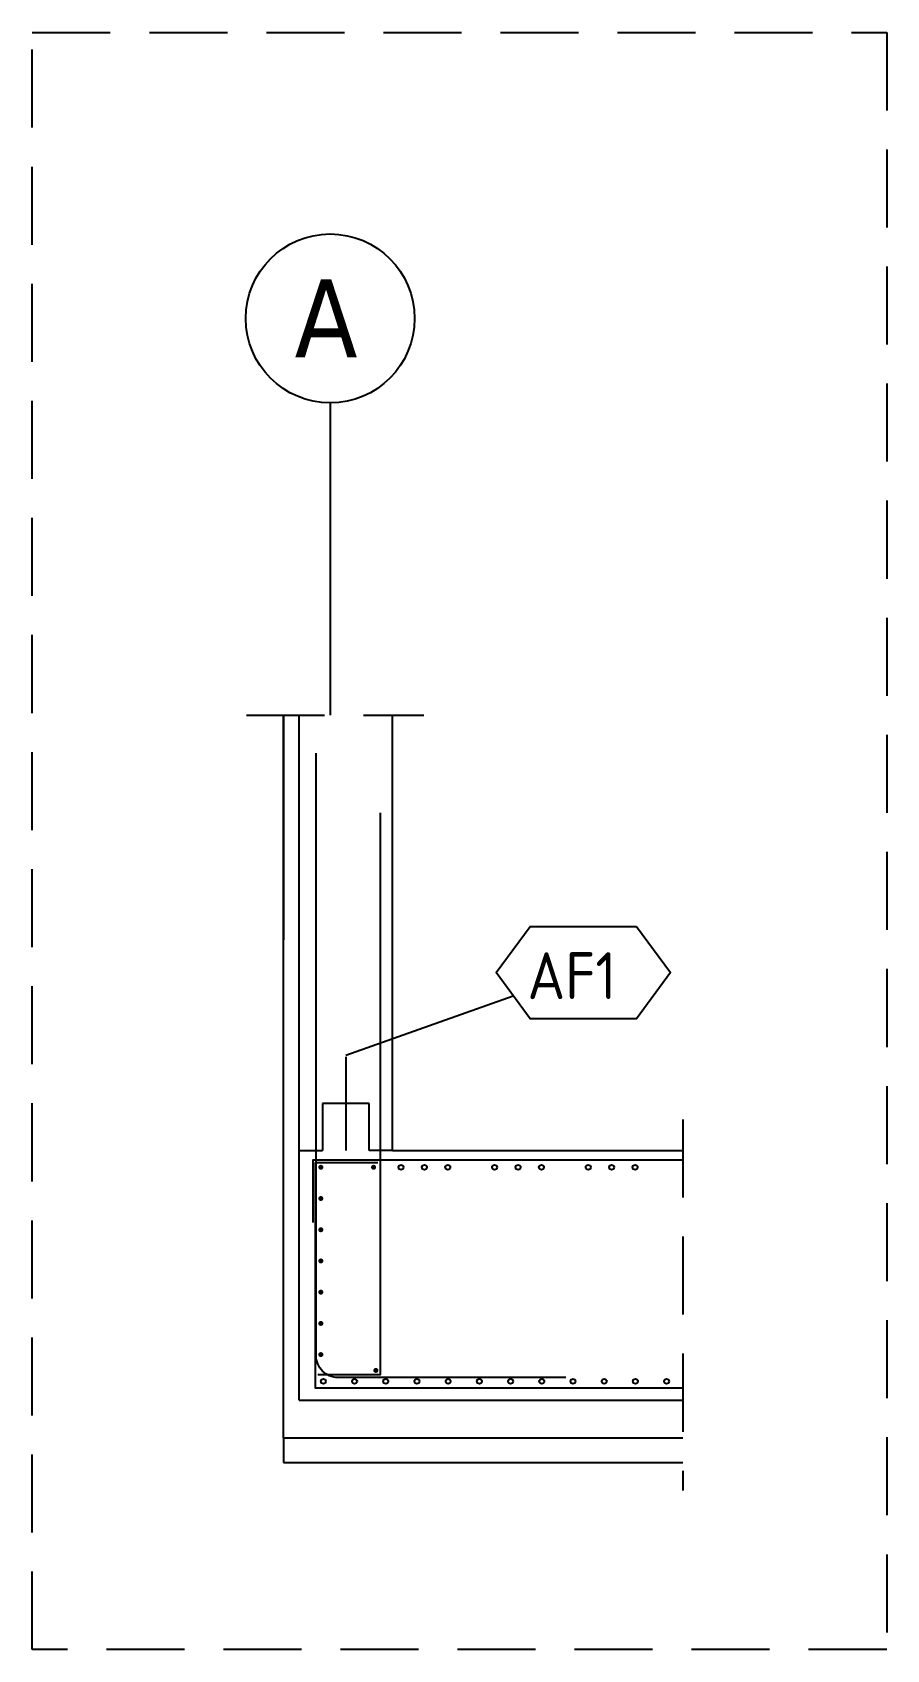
# Model space of a CAD drawing. Extents: x -45 to 98, y -32 to 51.
# Drawn here: x 48.53 to 51.26, y -15.93 to -10.75 of the extents above; entities that cross this region are included whole.
import ezdxf

# ---------------------------------------------------------------- set-up
doc = ezdxf.new("R2010")
doc.units = 0
doc.header["$LTSCALE"] = 0.5
for name, pattern in [('AUSGEZOGEN', [1000.01, 1000, 0.01]), ('DASHED', [0.75, 0.5, -0.25]), ('STRICHLINIE', [0.75, 0.5, -0.25])]:
    doc.linetypes.add(name, pattern=pattern)
for name, color, linetype in [('ACHSEN', 7, 'Continuous'), ('AFB', 7, 'Continuous'), ('AFU', 7, 'Continuous'), ('BETON', 7, 'Continuous'), ('DETAIL', 7, 'Continuous'), ('HILFE', 7, 'Continuous'), ('OBJEKT', 7, 'Continuous'), ('RND', 7, 'Continuous'), ('RND-1', 7, 'Continuous'), ('SFP_Achsen', 7, 'Continuous'), ('SFP_Hilfe', 7, 'Continuous')]:
    doc.layers.add(name, color=color, linetype=linetype)
doc.styles.add('helv', font='tahoma.ttf')
doc.styles.add('txt', font='isocp.shx')

msp = doc.modelspace()

# ---------------------------------------------------------------- texts
at = {"layer": 'AFB', "color": 7, "linetype": 'AUSGEZOGEN', "style": 'txt'}
msp.add_text('AF1', height=0.15, dxfattribs=at).set_placement((50.1137, -13.8509))
at = {"layer": 'SFP_Achsen', "color": 6, "linetype": 'AUSGEZOGEN', "style": 'helv'}
msp.add_text('A', height=0.25, dxfattribs=at).set_placement((49.3676, -11.7951))

# ---------------------------------------------------------------- linework, layer by layer
at = {"layer": 'ACHSEN', "color": 140, "linetype": 'AUSGEZOGEN'}
msp.add_line((49.4817, -11.9412), (49.4817, -12.9412), dxfattribs=at)
at = {"layer": 'AFB', "color": 1, "linetype": 'AUSGEZOGEN'}
msp.add_lwpolyline([(50.4637, -13.6183), (50.5721, -13.7662), (50.4637, -13.914), (50.1221, -13.914), (50.0136, -13.7662), (50.1221, -13.6183)], close=True, dxfattribs=at)
at = {"layer": 'AFU', "color": 1, "linetype": 'AUSGEZOGEN'}
msp.add_line((49.5317, -14.0357), (49.5317, -14.3357), dxfattribs=at)
at = {"layer": 'AFU', "color": 8, "linetype": 'AUSGEZOGEN'}
for p, q in [((49.6067, -14.1857), (49.4567, -14.1857)), ((49.4567, -14.1857), (49.4567, -14.3357)), ((49.6067, -14.3357), (49.6067, -14.1857)), ((49.3817, -14.3357), (49.4567, -14.3357)), ((49.6817, -14.3357), (49.6067, -14.3357))]:
    msp.add_line(p, q, dxfattribs=at)
at = {"layer": 'BETON', "color": 6, "linetype": 'AUSGEZOGEN'}
for p, q in [((49.3817, -15.1357), (49.3817, -12.9412)), ((49.6817, -14.3357), (49.6817, -12.9412)), ((49.6817, -14.3357), (50.6112, -14.3357)), ((49.3817, -15.1357), (50.6112, -15.1357))]:
    msp.add_line(p, q, dxfattribs=at)
at = {"layer": 'DETAIL', "color": 102, "linetype": 'STRICHLINIE'}
msp.add_lwpolyline([(48.5271, -15.9347), (48.5271, -10.7544), (51.2649, -10.7544), (51.2649, -15.9347)], close=True, dxfattribs=at)
at = {"layer": 'HILFE', "color": 102, "linetype": 'AUSGEZOGEN'}
for p, q in [((49.3317, -15.2557), (49.3317, -12.9412)), ((49.5317, -14.0307), (50.0678, -13.8401)), ((49.3317, -15.2557), (50.6112, -15.2557)), ((49.3317, -15.2557), (49.3317, -15.3357)), ((49.3317, -15.3357), (50.6112, -15.3357))]:
    msp.add_line(p, q, dxfattribs=at)
at = {"layer": 'OBJEKT', "color": 8}
msp.add_line((49.3317, -12.9412), (49.3317, -13.6607), dxfattribs=at)
at = {"layer": 'RND', "color": 1, "linetype": 'AUSGEZOGEN'}
msp.add_lwpolyline([(50.2367, -15.0629), (49.5067, -15.0629, -0.414214), (49.4367, -14.9929), (49.4367, -13.0629)], format="xyb", dxfattribs=at)
for points in [[(49.6417, -13.2539), (49.6417, -15.0539), (49.4417, -15.0539)], [(50.6112, -14.3669), (49.4263, -14.3669), (49.4263, -14.5669)]]:
    msp.add_lwpolyline(points, dxfattribs=at)
at = {"layer": 'RND', "color": 7, "linetype": 'AUSGEZOGEN', "const_width": 0.008}
for points in [[(49.4477, -14.3897, 1), (49.4557, -14.3897, 1)], [(49.6166, -14.3897, 1), (49.6246, -14.3897, 1)], [(49.4477, -14.4897, 1), (49.4557, -14.4897, 1)], [(49.4477, -14.5897, 1), (49.4557, -14.5897, 1)], [(49.4477, -14.6897, 1), (49.4557, -14.6897, 1)], [(49.4477, -14.7897, 1), (49.4557, -14.7897, 1)], [(49.4477, -14.8897, 1), (49.4557, -14.8897, 1)], [(49.4477, -14.9897, 1), (49.4557, -14.9897, 1)], [(49.624, -15.0402, 1), (49.632, -15.0402, 1)]]:
    msp.add_lwpolyline(points, format="xyb", close=True, dxfattribs=at)
at = {"layer": 'RND', "color": 7, "linetype": 'AUSGEZOGEN'}
for centre in [(49.7086, -14.3897), (49.8586, -14.3897), (50.0086, -14.3897), (50.1586, -14.3897), (50.3086, -14.3897), (50.4586, -14.3897), (49.4597, -15.0752), (49.5597, -15.0752), (49.6597, -15.0752), (49.7597, -15.0752), (49.8597, -15.0752), (49.9597, -15.0752), (50.0597, -15.0752), (50.1597, -15.0752), (50.2597, -15.0752), (50.3597, -15.0752), (50.4597, -15.0752), (50.5597, -15.0752)]:
    msp.add_circle(centre, 0.008, dxfattribs=at)
at = {"layer": 'RND', "color": 102, "linetype": 'AUSGEZOGEN'}
for centre in [(49.7836, -14.3897), (50.0836, -14.3897), (50.3836, -14.3897)]:
    msp.add_circle(centre, 0.008, dxfattribs=at)
at = {"layer": 'RND-1', "color": 1, "linetype": 'AUSGEZOGEN'}
msp.add_lwpolyline([(49.634, -14.3757), (49.434, -14.3757), (49.434, -15.0957), (50.6112, -15.0957)], dxfattribs=at)
at = {"layer": 'SFP_Achsen', "color": 7, "linetype": 'AUSGEZOGEN'}
msp.add_circle((49.4817, -11.6707), 0.2705, dxfattribs=at)
at = {"layer": 'SFP_Hilfe', "color": 102, "linetype": 'DASHED'}
for p, q in [((49.2135, -12.9412), (49.7817, -12.9412)), ((50.6112, -14.2365), (50.6112, -15.4253))]:
    msp.add_line(p, q, dxfattribs=at)

msp.set_redraw_order([(e.dxf.handle, doc.entitydb.next_handle()) for e in msp.query("TEXT MTEXT ATTDEF DIMENSION ARC_DIMENSION")])  # texts and dimensions are drawn at this point

doc.saveas('drawing.dxf')
